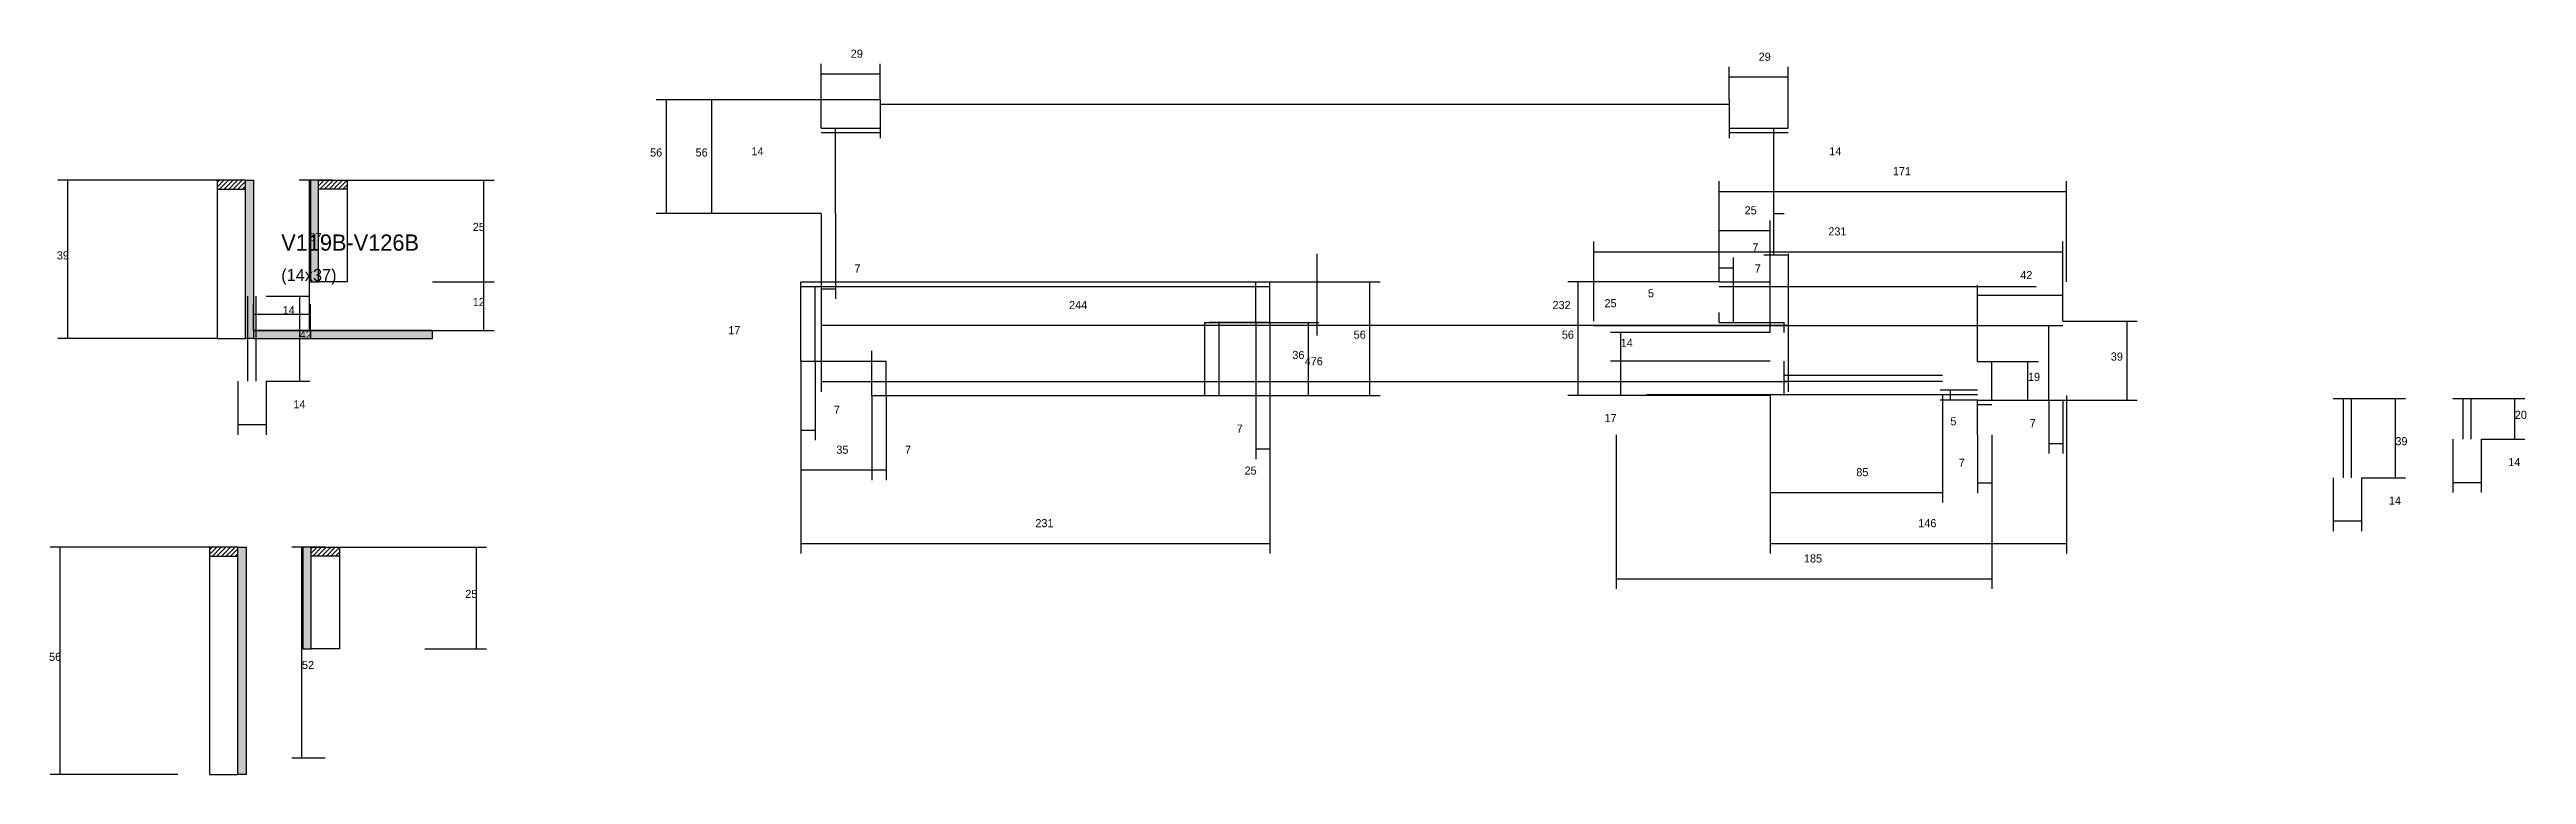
# Model space of a CAD drawing. Header units: metres. Extents: x -2848 to 21926, y -45195 to 1016.
# Drawn here: x 6286 to 7505, y -44253 to -43896 of the extents above; entities that cross this region are included whole.
import ezdxf

# ---------------------------------------------------------------- set-up
doc = ezdxf.new("R2010")
doc.units = ezdxf.units.M
for name, color, linetype in [('COTA', 241, 'Continuous'), ('Cota Seção (2x)', 4, 'Continuous'), ('Hachura', 253, 'Continuous'), ('Madeira', 126, 'Continuous'), ('Painéis', 200, 'Continuous'), ('SARR_2.2x7', 40, 'Continuous'), ('SARR_EDITAR', 141, 'Continuous'), ('Texto Seção', 7, 'Continuous')]:
    doc.layers.add(name, color=color, linetype=linetype)

msp = doc.modelspace()

# ---------------------------------------------------------------- texts
at = {"layer": 'COTA'}
for s, p in [('29', (6680.4, -43899.9)), ('29', (7127.4, -43901.4)), ('56', (6581.6, -43948.6)), ('56', (6604, -43948.6)), ('14', (6631.5, -43948)), ('14', (7162.2, -43948)), ('171', (7193.5, -43957.8)), ('25', (7120.5, -43977.1)), ('25', (6494.3, -43985.3)), ('231', (7161.7, -43987.5)), ('39', (6289.5, -43999.3)), ('7', (7124.3, -43995.4)), ('7', (6682.2, -44005.8)), ('7', (7125.5, -44005.8)), ('42', (7256.2, -44009)), ('12', (6494.3, -44022.3)), ('244', (6787.9, -44023.8)), ('232', (7025.9, -44023.8)), ('25', (7051.5, -44022.9)), ('5', (7072.9, -44018)), ('42', (6409.1, -44038.4)), ('17', (6620.1, -44036.2)), ('56', (6928, -44038.4)), ('56', (7030.5, -44038.4)), ('36', (6897.8, -44048.4)), ('476', (6903.9, -44051.5)), ('14', (7059.5, -44042.4)), ('39', (7300.8, -44049.2)), ('19', (7260, -44059.2)), ('14', (6406, -44072.7)), ('7', (6672.1, -44075.4)), ('7', (6870.4, -44084.7)), ('17', (7051.5, -44079.5)), ('5', (7221.8, -44081.1)), ('7', (7260.9, -44082)), ('20', (7499.7, -44077.9)), ('35', (6673.3, -44095.1)), ('7', (6707.1, -44095.1)), ('7', (7225.9, -44101.5)), ('39', (7440.9, -44090.9)), ('14', (7496.5, -44101.2)), ('25', (6874.3, -44105.4)), ('85', (7175.5, -44106.2)), ('14', (7437.7, -44120.2)), ('231', (6771.3, -44131.3)), ('146', (7206, -44131.3)), ('185', (7149.7, -44148.7)), ('25', (6490.6, -44166.2)), ('56', (6285.7, -44197.2))]:
    msp.add_text(s, height=4, dxfattribs=at).set_placement(p)
at = {"layer": 'Cota Seção (2x)'}
for s, p in [('37', (6413.9, -43990.3)), ('14', (6400.7, -44026.3)), ('52', (6410.2, -44201.2))]:
    msp.add_text(s, height=4, dxfattribs=at).set_placement(p)
at = {"layer": 'Texto Seção'}
for s, height, p in [('V119B-V126B', 8, (6400, -43995)), ('(14x37)', 6, (6400, -44010))]:
    msp.add_text(s, height=height, dxfattribs=at).set_placement(p)

# ---------------------------------------------------------------- hatches: boundary and pattern name
at = {"layer": 'Hachura'}
h = msp.add_hatch(dxfattribs=at)
h.set_pattern_fill('ANSI31', scale=0.5)
h.paths.add_polyline_path([(6382.4, -43964.7), (6382.4, -43960.3), (6382.4, -43960.3), (6368.4, -43960.3), (6368.4, -43960.3), (6368.4, -43964.7), (6368.4, -43964.7), (6382.4, -43964.7)])
h = msp.add_hatch(color=8, dxfattribs=at)
h.dxf.hatch_style = 1
h.paths.add_polyline_path([(6386.4, -43960.3), (6382.4, -43960.3), (6382.4, -43960.3), (6382.4, -44038.3), (6382.4, -44038.3), (6386.4, -44038.3), (6386.4, -44038.3), (6386.4, -43960.3)])
h = msp.add_hatch(color=8, dxfattribs=at)
h.dxf.hatch_style = 1
h.paths.add_polyline_path([(6418.4, -43960.3), (6414.4, -43960.3), (6414.4, -44010.3), (6418.4, -44010.3)])
h = msp.add_hatch(dxfattribs=at)
h.set_pattern_fill('ANSI31', scale=0.5)
h.paths.add_polyline_path([(6418.4, -43964.7), (6418.4, -43960.3), (6418.4, -43960.3), (6432.4, -43960.3), (6432.4, -43960.3), (6432.4, -43964.7), (6432.4, -43964.7), (6418.4, -43964.7)])
h = msp.add_hatch(color=8, dxfattribs=at)
h.dxf.hatch_style = 1
h.paths.add_polyline_path([(6414.4, -44038.3), (6414.4, -44034.3), (6414.4, -44034.3), (6386.4, -44034.3), (6386.4, -44034.3), (6386.4, -44038.3), (6386.4, -44038.3), (6414.4, -44038.3)])
h = msp.add_hatch(color=8, dxfattribs=at)
h.dxf.hatch_style = 1
h.paths.add_polyline_path([(6474.4, -44038.3), (6474.4, -44034.3), (6474.4, -44034.3), (6414.4, -44034.3), (6414.4, -44034.3), (6414.4, -44038.3), (6414.4, -44038.3), (6474.4, -44038.3)])
h = msp.add_hatch(dxfattribs=at)
h.set_pattern_fill('ANSI31', scale=0.5)
h.paths.add_polyline_path([(6378.7, -44145.6), (6378.7, -44141.2), (6378.7, -44141.2), (6364.7, -44141.2), (6364.7, -44141.2), (6364.7, -44145.6), (6364.7, -44145.6), (6378.7, -44145.6)])
h = msp.add_hatch(color=8, dxfattribs=at)
h.dxf.hatch_style = 1
h.paths.add_polyline_path([(6382.7, -44141.2), (6378.7, -44141.2), (6378.7, -44141.2), (6378.7, -44253.2), (6378.7, -44253.2), (6382.7, -44253.2), (6382.7, -44253.2), (6382.7, -44141.2)])
h = msp.add_hatch(color=8, dxfattribs=at)
h.dxf.hatch_style = 1
h.paths.add_polyline_path([(6414.7, -44141.2), (6410.7, -44141.2), (6410.7, -44191.2), (6414.7, -44191.2)])
h = msp.add_hatch(dxfattribs=at)
h.set_pattern_fill('ANSI31', scale=0.5)
h.paths.add_polyline_path([(6414.7, -44145.6), (6414.7, -44141.2), (6414.7, -44141.2), (6428.7, -44141.2), (6428.7, -44141.2), (6428.7, -44145.6), (6428.7, -44145.6), (6414.7, -44145.6)])

# ---------------------------------------------------------------- linework, layer by layer
at = {"layer": 'COTA'}
for p, q in [((6665.9, -43934.6), (6665.9, -43902.9)), ((6694.9, -43920.6), (6694.9, -43902.9)), ((6665.9, -43907.9), (6694.9, -43907.9)), ((7112.9, -43920.6), (7112.9, -43904.4)), ((7112.9, -43909.4), (7141.9, -43909.4)), ((7141.9, -43934.6), (7141.9, -43904.4)), ((6694.9, -43920.6), (6584.6, -43920.6)), ((6589.6, -43976.6), (6589.6, -43920.6)), ((6694.9, -43920.6), (6607, -43920.6)), ((6612, -43976.6), (6612, -43920.6)), ((6694.9, -43920.6), (6694.9, -43939.6)), ((7112.9, -43920.6), (7112.9, -43939.6)), ((6665.9, -43934.6), (6665.9, -43929.6)), ((6665.9, -43934.6), (6694.9, -43934.6)), ((7112.9, -43934.6), (7141.9, -43934.6)), ((7141.9, -43934.6), (7141.9, -43929.6)), ((6368.4, -43960.3), (6290, -43960.3)), ((6295, -44038.3), (6295, -43960.3)), ((6432.4, -43960.3), (6504.8, -43960.3)), ((6499.8, -44010.3), (6499.8, -43960.3)), ((7108, -44010.4), (7108, -43960.8)), ((7279, -44010.4), (7279, -43960.8)), ((7108, -43965.8), (7279, -43965.8)), ((6665.9, -43976.6), (6584.6, -43976.6)), ((6665.9, -43976.6), (6607, -43976.6)), ((6665.9, -43976.6), (6665.9, -44064.5)), ((6665.9, -43976.6), (6665.9, -44018.8)), ((6672.9, -43976.6), (6672.9, -44018.8)), ((7108, -44010.4), (7108, -43980.1)), ((7108, -43985.1), (7133, -43985.1)), ((7133, -44030.4), (7133, -43980.1)), ((7134.9, -43997.2), (7134.9, -43976.6)), ((7134.9, -43976.6), (7139.9, -43976.6)), ((6665.9, -43996.6), (6665.9, -44036.8)), ((6909.9, -43996.6), (6909.9, -44036.8)), ((6909.9, -43996.6), (6909.9, -44036.8)), ((7046.2, -44029.7), (7046.2, -43990.5)), ((7046.2, -43995.5), (7277.2, -43995.5)), ((7108, -44010.4), (7108, -43998.4)), ((7115, -44010.4), (7115, -43998.4)), ((7141.9, -43997.2), (7129.9, -43997.2)), ((7141.9, -43996.6), (7141.9, -44036.8)), ((7141.9, -43997.2), (7141.9, -44064.5)), ((7277.2, -44029.7), (7277.2, -43990.5)), ((6474.4, -44010.3), (6504.8, -44010.3)), ((6474.4, -44010.3), (6504.8, -44010.3)), ((6499.8, -44034.3), (6499.8, -44010.3)), ((6886.8, -44010.4), (6941, -44010.4)), ((6936, -44066.4), (6936, -44010.4)), ((7108, -44010.4), (7033.5, -44010.4)), ((7038.5, -44066.4), (7038.5, -44010.4)), ((7108, -44003.4), (7115, -44003.4)), ((7108, -44010.4), (7108, -44005.4)), ((7108, -44010.4), (7133, -44010.4)), ((7133, -44035.4), (7133, -44005.4)), ((7235.2, -44049.7), (7235.2, -44012)), ((7277.2, -44029.7), (7277.2, -44012)), ((6392.6, -44017.4), (6414.1, -44017.4)), ((6409.1, -44059.4), (6409.1, -44017.4)), ((6665.9, -44013.8), (6672.9, -44013.8)), ((7235.2, -44017), (7277.2, -44017)), ((6474.4, -44034.3), (6504.8, -44034.3)), ((6665.9, -44031.8), (6909.9, -44031.8)), ((6886.8, -44030.4), (6856.8, -44030.4)), ((6861.8, -44066.4), (6861.8, -44030.4)), ((6879.8, -44030.4), (6879.8, -44097.7)), ((6886.8, -44030.4), (6886.8, -44144.3)), ((6886.8, -44030.4), (6886.8, -44097.7)), ((6886.8, -44030.4), (6910.8, -44030.4)), ((6905.8, -44066.4), (6905.8, -44030.4)), ((6909.9, -44031.8), (7141.9, -44031.8)), ((7133, -44035.4), (7054.5, -44035.4)), ((7059.5, -44049.4), (7059.5, -44035.4)), ((7108, -44030.4), (7108, -44025.4)), ((7108, -44030.4), (7133, -44030.4)), ((7133, -44035.4), (7133, -44025.4)), ((7277.2, -44029.7), (7313.8, -44029.7)), ((7308.8, -44068.7), (7308.8, -44029.7)), ((6368.4, -44038.3), (6290, -44038.3)), ((6655.8, -44049.4), (6655.8, -44044.4)), ((6690.8, -44066.4), (6690.8, -44044.4)), ((6378.6, -44059.4), (6378.6, -44085.7)), ((6392.6, -44059.4), (6414.1, -44059.4)), ((6392.6, -44059.4), (6392.6, -44085.7)), ((6655.8, -44049.4), (6655.8, -44144.3)), ((6655.8, -44049.4), (6690.8, -44049.4)), ((6655.8, -44049.4), (6655.8, -44088.4)), ((6655.8, -44049.4), (6655.8, -44108.1)), ((6662.8, -44049.4), (6662.8, -44088.4)), ((6665.9, -44059.5), (7141.9, -44059.5)), ((7133, -44049.4), (7054.5, -44049.4)), ((7133, -44049.4), (7054.5, -44049.4)), ((7059.5, -44066.4), (7059.5, -44049.4)), ((7235.2, -44049.7), (7265, -44049.7)), ((7260, -44068.7), (7260, -44049.7)), ((6690.8, -44066.4), (6690.8, -44108.1)), ((6690.8, -44066.4), (6690.8, -44108.1)), ((6697.8, -44066.4), (6697.8, -44108.1)), ((6861.8, -44066.4), (6941, -44066.4)), ((6861.8, -44066.4), (6910.8, -44066.4)), ((6861.8, -44066.4), (6866.8, -44066.4)), ((7133, -44066.4), (7033.5, -44066.4)), ((7133, -44066.4), (7054.5, -44066.4)), ((7133, -44066.4), (7133, -44119.2)), ((7133, -44066.4), (7133, -44144.3)), ((7235.2, -44063.7), (7216.8, -44063.7)), ((7235.2, -44068.7), (7216.8, -44068.7)), ((7218, -44066.4), (7218, -44119.2)), ((7221.8, -44068.7), (7221.8, -44063.7)), ((7242.2, -44068.7), (7265, -44068.7)), ((7270.2, -44068.7), (7270.2, -44095)), ((7277.2, -44068.7), (7313.8, -44068.7)), ((7277.2, -44068.7), (7277.2, -44095)), ((7279, -44066.4), (7279, -44144.3)), ((7424.3, -44067.9), (7445.9, -44067.9)), ((7440.9, -44106.9), (7440.9, -44067.9)), ((7483.2, -44067.9), (7504.7, -44067.9)), ((7499.7, -44087.9), (7499.7, -44067.9)), ((6378.6, -44080.7), (6392.6, -44080.7)), ((6655.8, -44083.4), (6662.8, -44083.4)), ((7057.2, -44085.7), (7057.2, -44161.7)), ((7235.2, -44085.7), (7235.2, -44114.5)), ((7242.2, -44085.7), (7242.2, -44161.7)), ((7242.2, -44085.7), (7242.2, -44114.5)), ((6879.8, -44092.7), (6886.8, -44092.7)), ((7270.2, -44090), (7277.2, -44090)), ((7469.2, -44087.9), (7469.2, -44114.2)), ((7483.2, -44087.9), (7504.7, -44087.9)), ((7483.2, -44087.9), (7483.2, -44114.2)), ((6655.8, -44103.1), (6690.8, -44103.1)), ((6690.8, -44103.1), (6697.8, -44103.1)), ((7235.2, -44109.5), (7242.2, -44109.5)), ((7410.3, -44106.9), (7410.3, -44133.2)), ((7424.3, -44106.9), (7445.9, -44106.9)), ((7424.3, -44106.9), (7424.3, -44133.2)), ((7469.2, -44109.2), (7483.2, -44109.2)), ((7133, -44114.2), (7218, -44114.2)), ((7410.3, -44128.2), (7424.3, -44128.2)), ((6364.7, -44141.2), (6286.2, -44141.2)), ((6291.2, -44253.2), (6291.2, -44141.2)), ((6428.7, -44141.2), (6501.1, -44141.2)), ((6496.1, -44191.2), (6496.1, -44141.2)), ((6655.8, -44139.3), (6886.8, -44139.3)), ((7133, -44139.3), (7279, -44139.3)), ((7057.2, -44156.7), (7242.2, -44156.7)), ((6470.7, -44191.2), (6501.1, -44191.2)), ((6349.1, -44253.2), (6286.2, -44253.2))]:
    msp.add_line(p, q, dxfattribs=at)
at = {"layer": 'Cota Seção (2x)'}
for p, q in [((6425.4, -43960.3), (6408.9, -43960.3)), ((6413.9, -44034.3), (6413.9, -43960.3)), ((6386.4, -44034.3), (6386.4, -44021.3)), ((6414.4, -44034.3), (6414.4, -44021.3)), ((6386.4, -44026.3), (6414.4, -44026.3)), ((6425.4, -44034.3), (6408.9, -44034.3)), ((6421.7, -44141.2), (6405.2, -44141.2)), ((6410.2, -44245.2), (6410.2, -44141.2)), ((6421.7, -44245.2), (6405.2, -44245.2))]:
    msp.add_line(p, q, dxfattribs=at)
at = {"layer": 'Madeira'}
for points in [[(6382.4, -43964.7), (6382.4, -43960.3), (6368.4, -43960.3), (6368.4, -43964.7)], [(6382.4, -43960.3), (6368.4, -43960.3), (6368.4, -44038.3), (6382.4, -44038.3)], [(6418.4, -43964.7), (6418.4, -43960.3), (6432.4, -43960.3), (6432.4, -43964.7)], [(6418.4, -43960.3), (6432.4, -43960.3), (6432.4, -44010.3), (6418.4, -44010.3)], [(6378.7, -44145.6), (6378.7, -44141.2), (6364.7, -44141.2), (6364.7, -44145.6)], [(6378.7, -44141.2), (6364.7, -44141.2), (6364.7, -44253.2), (6378.7, -44253.2)], [(6414.7, -44145.6), (6414.7, -44141.2), (6428.7, -44141.2), (6428.7, -44145.6)], [(6414.7, -44141.2), (6428.7, -44141.2), (6428.7, -44191.2), (6414.7, -44191.2)]]:
    msp.add_lwpolyline(points, close=True, dxfattribs=at)
at = {"layer": 'Painéis'}
for p, q in [((6655.8, -44010.4), (6886.8, -44010.4)), ((6655.8, -44049.4), (6655.8, -44010.4)), ((6886.8, -44030.4), (6886.8, -44010.4)), ((6386.4, -44034.3), (6414.4, -44034.3)), ((6414.4, -44034.3), (6474.4, -44034.3)), ((6861.8, -44030.4), (6886.8, -44030.4)), ((6861.8, -44066.4), (6861.8, -44030.4)), ((7108, -44030.4), (7133, -44030.4)), ((6655.8, -44049.4), (6690.8, -44049.4)), ((6690.8, -44066.4), (6690.8, -44049.4)), ((6690.8, -44066.4), (6861.8, -44066.4)), ((7235.2, -44068.7), (7277.2, -44068.7)), ((7410.3, -44067.9), (7424.3, -44067.9)), ((7469.2, -44067.9), (7483.2, -44067.9))]:
    msp.add_line(p, q, dxfattribs=at)
for points in [[(6382.4, -43960.3), (6386.4, -43960.3), (6386.4, -44038.3), (6382.4, -44038.3)], [(6418.4, -43960.3), (6414.4, -43960.3), (6414.4, -44010.3), (6418.4, -44010.3)], [(6414.4, -44038.3), (6414.4, -44034.3), (6386.4, -44034.3), (6386.4, -44038.3)], [(6474.4, -44038.3), (6474.4, -44034.3), (6414.4, -44034.3), (6414.4, -44038.3)], [(6378.7, -44141.2), (6382.7, -44141.2), (6382.7, -44253.2), (6378.7, -44253.2)], [(6414.7, -44141.2), (6410.7, -44141.2), (6410.7, -44191.2), (6414.7, -44191.2)]]:
    msp.add_lwpolyline(points, close=True, dxfattribs=at)
at = {"layer": 'SARR_2.2x7'}
for p, q in [((6694.9, -43922.8), (6909.9, -43922.8)), ((6909.9, -43922.8), (7112.9, -43922.8)), ((6665.9, -43936.8), (6694.9, -43936.8)), ((6672.9, -43976.6), (6672.9, -43934.6)), ((7112.9, -43936.8), (7141.9, -43936.8)), ((7134.9, -43976.6), (7134.9, -43934.6)), ((6655.8, -44012.6), (6886.8, -44012.6)), ((6662.8, -44049.4), (6662.8, -44012.6)), ((6879.8, -44030.4), (6879.8, -44010.4)), ((7108, -44012.6), (7264, -44012.6)), ((7115, -44030.4), (7115, -44010.4)), ((6854.8, -44066.4), (6854.8, -44030.4)), ((6854.8, -44030.4), (6861.8, -44030.4)), ((7046.2, -44031.9), (7277.2, -44031.9)), ((7133, -44030.4), (7140, -44030.4)), ((7140, -44035.4), (7140, -44030.4)), ((7270.2, -44068.7), (7270.2, -44031.9)), ((6690.8, -44049.4), (6697.8, -44049.4)), ((6697.8, -44066.4), (6697.8, -44049.4)), ((7140, -44066.4), (7140, -44049.4)), ((7140, -44056.4), (7218, -44056.4)), ((7140, -44059.4), (7218, -44059.4)), ((7235.2, -44049.7), (7242.2, -44049.7)), ((7242.2, -44068.7), (7242.2, -44049.7)), ((7072.2, -44065.9), (7235.2, -44065.9)), ((7235.2, -44085.7), (7235.2, -44068.7)), ((7235.2, -44070.9), (7242.2, -44070.9))]:
    msp.add_line(p, q, dxfattribs=at)
at = {"layer": 'SARR_EDITAR'}
for p, q in [((6383.6, -44059.4), (6383.6, -44017.4)), ((6387.6, -44059.4), (6387.6, -44017.4)), ((7415.3, -44106.9), (7415.3, -44067.9)), ((7419.3, -44106.9), (7419.3, -44067.9)), ((7474.2, -44087.9), (7474.2, -44067.9)), ((7478.2, -44087.9), (7478.2, -44067.9))]:
    msp.add_line(p, q, dxfattribs=at)

msp.set_redraw_order([(e.dxf.handle, doc.entitydb.next_handle()) for e in msp.query("TEXT MTEXT ATTDEF DIMENSION ARC_DIMENSION")])  # texts and dimensions are drawn at this point

doc.saveas('drawing.dxf')
